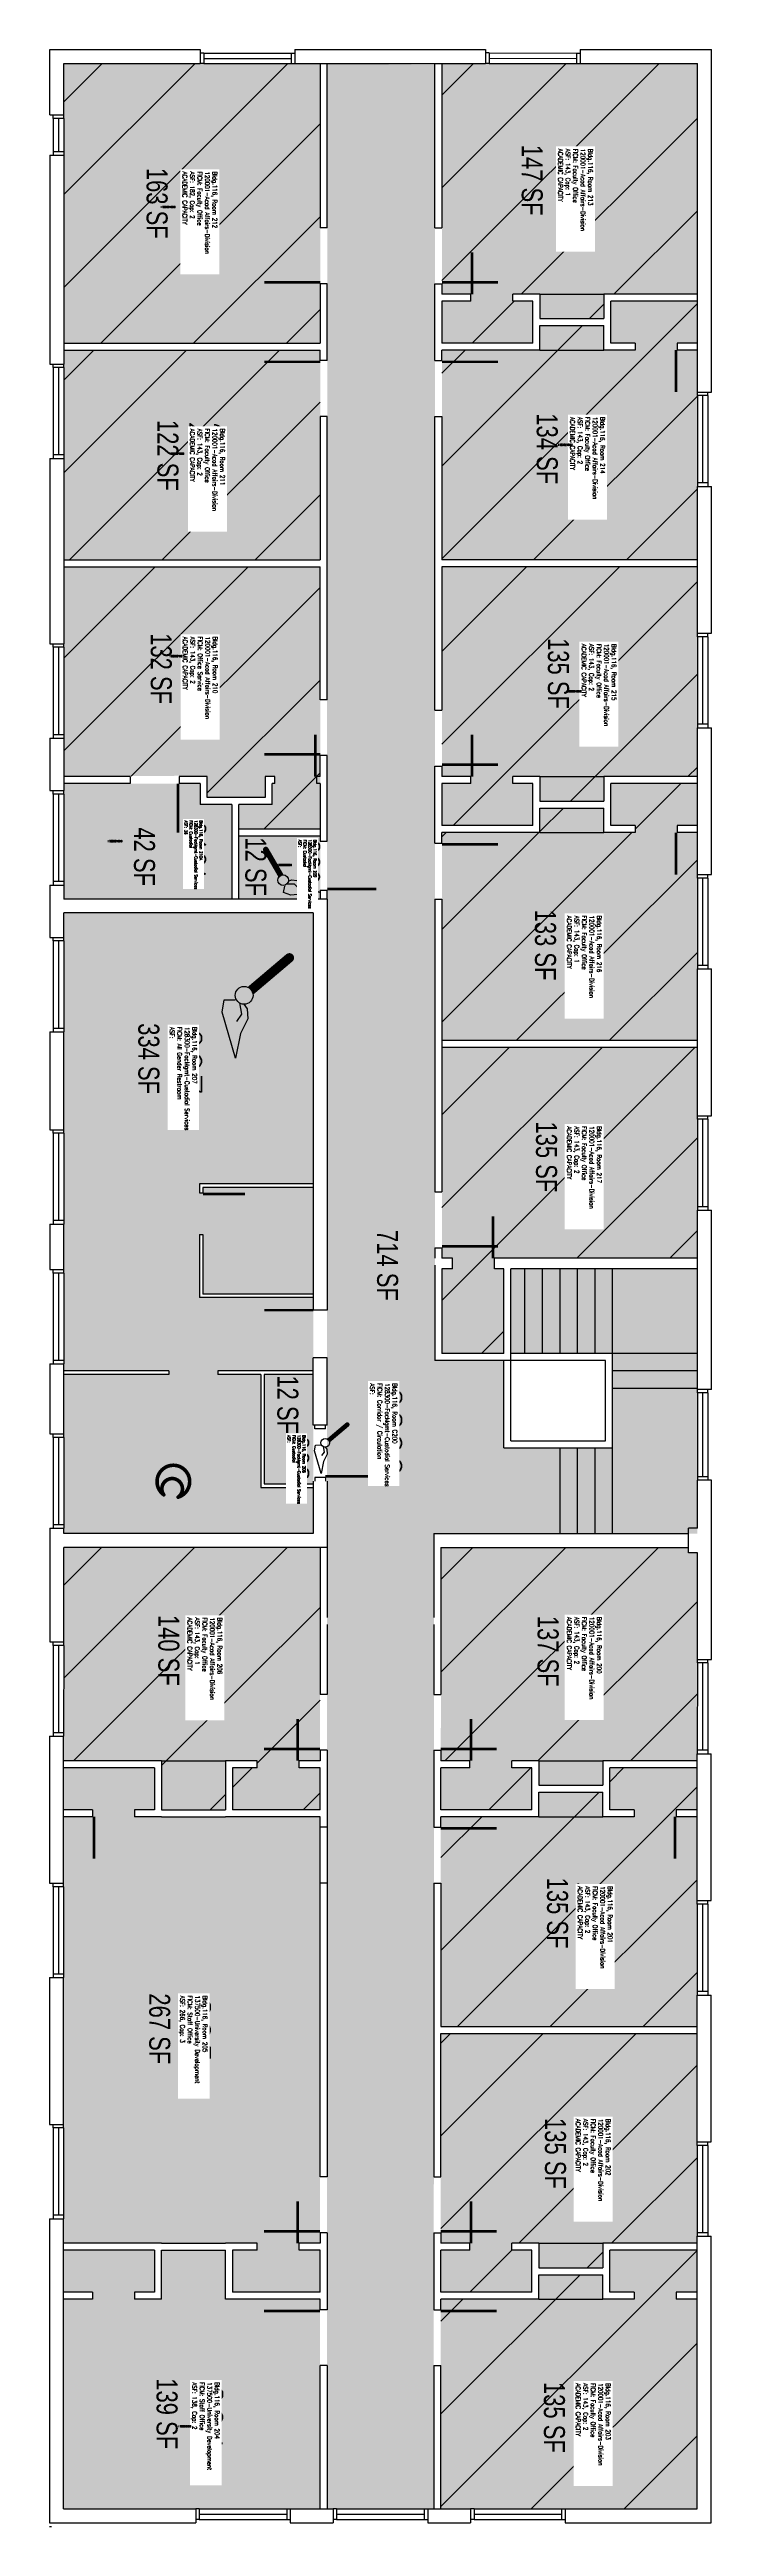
# Model space of a CAD drawing. Header units: inches. Extents: x 0 to 378, y 0 to 1417.
import ezdxf
from ezdxf.enums import TextEntityAlignment as Align

# ---------------------------------------------------------------- set-up
doc = ezdxf.new("R2010")
doc.units = ezdxf.units.IN
doc.header["$LTSCALE"] = 50
doc.header["$MEASUREMENT"] = 0
doc.layers.get('0').update_dxf_attribs({"linetype": 'CONTINUOUS'})
for name, color, linetype in [('A-DOOR', 2, 'CONTINUOUS'), ('A-FLOR', 3, 'CONTINUOUS'), ('A-GLAZ', 1, 'CONTINUOUS'), ('A-GLAZ-SILL', 2, 'CONTINUOUS'), ('A-IDEN-ICON', 4, 'CONTINUOUS'), ('A-IDEN-RNUM', 7, 'CONTINUOUS'), ('A-IDEN-SNUM', 4, 'CONTINUOUS'), ('A-IDEN-VNUM', 4, 'CONTINUOUS'), ('A-WALL', 5, 'CONTINUOUS'), ('AREA-TEXT', 3, 'CONTINUOUS'), ('Rooms-Capacity', 4, 'CONTINUOUS'), ('Rooms-Category-Color', 7, 'CONTINUOUS'), ('Rooms-College-Color', 7, 'CONTINUOUS'), ('Rooms-Department-Color', 7, 'CONTINUOUS'), ('Rooms-Division-Color', 7, 'CONTINUOUS'), ('Rooms-Information', 7, 'CONTINUOUS')]:
    doc.layers.add(name, color=color, linetype=linetype)
doc.styles.add('AREA', font='arial.ttf', dxfattribs={"width": 0.75, "height": 24})
doc.styles.add('ROOMSNUMBER', font='txt.shx', dxfattribs={"height": 0.08333})
doc.styles.add('ROOMVNUMBER', font='simplex.shx', dxfattribs={"width": 0.85})

# ---------------------------------------------------------------- blocks, each defined once
blk = doc.blocks.new('Cpcust')
at = {"color": 0, "linetype": 'ByBlock'}
for p, q in [((0.0297, -0.0341), (0.0376, -0.0302)), ((0.0376, -0.0302), (0.0533, -0.0324)), ((0.0533, -0.0324), (0.0745, -0.0479)), ((0.0171, -0.0639), (0.02, -0.0466)), ((0.0358, -0.0705), (0.0171, -0.0639)), ((0.0262, -0.0408), (0.0446, -0.0406)), ((0.1117, -0.0625), (0.0358, -0.0705)), ((0.0446, -0.0406), (0.0543, -0.0505)), ((0.0745, -0.0479), (0.1117, -0.0625))]:
    blk.add_line(p, q, dxfattribs=at)
at = {"color": 0, "linetype": 'ByBlock', "const_width": 0.0075}
blk.add_lwpolyline([(-0.0332, 0.0481, 1), (-0.0268, 0.0519, 1)], format="xyb", close=True, dxfattribs=at)
at = {"color": 0, "linetype": 'ByBlock', "const_width": 0.015}
blk.add_lwpolyline([(-0.03, 0.05), (0.01, -0.0193)], dxfattribs=at)
at = {"color": 0, "linetype": 'ByBlock'}
blk.add_circle((0.0158, -0.0313), 0.0141, dxfattribs=at)
blk = doc.blocks.new('Cpbath')
at = {"color": 0, "linetype": 'ByBlock', "const_width": 0.0127}
for points in [[(0.0571, 0.0168, 0.861492), (-0.0551, 0, 1)], [(-0.0551, 0, 0.726902), (0.0487, -0.0337, 1)], [(0.0571, 0.0168, 0.729002), (-0.0084, -0.0042, 1)], [(-0.0084, -0.0042, 0.609468), (0.0487, -0.0337, 1)]]:
    blk.add_lwpolyline(points, format="xyb", dxfattribs=at)
at = {"color": 0, "linetype": 'ByBlock', "const_width": 0.00637}
for points in [[(0.0544, 0.0152, 1), (0.0599, 0.0184, 1)], [(0.0459, -0.0353, 1), (0.0515, -0.0321, 1)]]:
    blk.add_lwpolyline(points, format="xyb", close=True, dxfattribs=at)

msp = doc.modelspace()

# ---------------------------------------------------------------- hatches: boundary and pattern name
at = {"layer": 'Rooms-Capacity'}
h = msp.add_hatch(dxfattribs=at)
h.set_pattern_fill('ANSI31', color=256, scale=300, style=0)
h.paths.add_polyline_path([(154.6, 1408.9), (8.1, 1408.9), (8.1, 1249), (154.6, 1249)])
h = msp.add_hatch(dxfattribs=at)
h.set_pattern_fill('ANSI31', color=256, scale=300, style=0)
h.paths.add_polyline_path([(370.1, 1408.9), (370.1, 1277), (316.6, 1277), (316.6, 1263), (280.1, 1263), (280.1, 1277), (264.6, 1277), (264.6, 1273), (276.1, 1273), (276.1, 1249), (224.1, 1249), (224.1, 1273), (240.6, 1273), (240.6, 1277), (224.1, 1277), (224.1, 1408.9)])
h = msp.add_hatch(dxfattribs=at)
h.set_pattern_fill('ANSI31', color=256, scale=300, style=0)
h.paths.add_polyline_path([(334.6, 1245), (334.6, 1249), (320.6, 1249), (320.6, 1273), (370.1, 1273), (370.1, 1249), (358.6, 1249), (358.6, 1245), (370.1, 1245), (370.1, 1125), (224.1, 1125), (224.1, 1245), (280.1, 1245), (280.1, 1259), (316.6, 1259), (316.6, 1245)])
h = msp.add_hatch(dxfattribs=at)
h.set_pattern_fill('ANSI31', color=256, scale=300, style=0)
h.paths.add_polyline_path([(154.6, 1245), (8.1, 1245), (8.1, 1125), (154.6, 1125)])
h = msp.add_hatch(dxfattribs=at)
h.set_pattern_fill('ANSI31', color=256, scale=300, style=0)
h.paths.add_polyline_path([(8.1, 1121), (154.6, 1121), (154.6, 971), (108.1, 971), (108.1, 985), (127.1, 985), (127.1, 997), (128.6, 997), (128.6, 1001), (123.1, 1001), (123.1, 989), (90.1, 989), (90.1, 1001.6), (8.1, 1001)])
h = msp.add_hatch(dxfattribs=at)
h.set_pattern_fill('ANSI31', color=256, scale=300, style=0)
h.paths.add_polyline_path([(224.1, 1121), (370.1, 1121), (370.1, 1001), (316.6, 1001), (316.6, 987), (280.1, 987), (280.1, 1001), (264.6, 1001), (264.6, 997), (276.1, 997), (276.1, 973), (224.1, 973), (224.1, 997), (240.6, 997), (240.6, 1001), (224.1, 1001)])
h = msp.add_hatch(dxfattribs=at)
h.set_pattern_fill('ANSI31', color=256, scale=300, style=0)
h.paths.add_polyline_path([(224.1, 969), (280.1, 969), (280.1, 983), (316.6, 983), (316.6, 969), (334.6, 969), (334.6, 973), (320.6, 973), (320.6, 997), (370.1, 997), (370.1, 973), (358.6, 973), (358.6, 969), (370.1, 969), (370.1, 850), (224.1, 850)])
h = msp.add_hatch(dxfattribs=at)
h.set_pattern_fill('ANSI31', color=256, scale=300, style=0)
h.paths.add_polyline_path([(224.1, 846), (370.1, 846), (370.1, 725.5), (254.1, 725.5), (254.1, 719.5), (259.6, 719.5), (259.6, 671), (224.1, 671), (224.1, 719.5), (230.1, 719.5), (230.1, 725.5), (224.1, 725.5)])
h = msp.add_hatch(dxfattribs=at)
h.set_pattern_fill('ANSI31', color=256, scale=300, style=0)
h.paths.add_polyline_path([(154.5, 476), (154.6, 560), (8.1, 560), (8, 438), (64, 438), (64, 410), (100.5, 410), (100.5, 438), (118.5, 438), (118.5, 434), (104.5, 434), (104.5, 410), (154.5, 410), (154.5, 434), (142.5, 434), (142.5, 438), (154.5, 438)])
h = msp.add_hatch(dxfattribs=at)
h.set_pattern_fill('ANSI31', color=256, scale=300, style=0)
h.paths.add_polyline_path([(365.1, 560), (223.6, 560), (223.5, 438), (240, 438), (240, 434), (223.5, 434), (223.5, 410), (275.5, 410), (275.5, 434), (264, 434), (264, 438), (279.5, 438), (279.5, 424), (316, 424), (316, 438), (370, 438), (370.1, 557), (365.1, 557)])
h = msp.add_hatch(dxfattribs=at)
h.set_pattern_fill('ANSI31', color=256, scale=300, style=0)
h.paths.add_polyline_path([(223.5, 406), (223.5, 286), (370, 286), (370, 406), (358, 406), (358, 410), (370, 410), (370, 434), (320, 434), (320, 410), (334, 410), (334, 406), (316, 406), (316, 420), (279.5, 420), (279.5, 406)])
h = msp.add_hatch(dxfattribs=at)
h.set_pattern_fill('ANSI31', color=256, scale=300, style=0)
h.paths.add_polyline_path([(370, 282), (370, 162), (316, 162), (316, 148), (279.5, 148), (279.5, 162), (264, 162), (264, 158), (275.5, 158), (275.5, 134), (223.5, 134), (223.5, 158), (240, 158), (240, 162), (223.5, 162), (223.5, 282)])
h = msp.add_hatch(dxfattribs=at)
h.set_pattern_fill('ANSI31', color=256, scale=300, style=0)
h.paths.add_polyline_path([(316, 144), (279.5, 144), (279.5, 130), (223.5, 130), (223.5, 10), (370, 10), (370, 130), (358, 130), (358, 134), (370, 134), (370, 158), (320, 158), (320, 134), (334, 134), (334, 130), (316, 130)])
at = {"layer": 'Rooms-Category-Color', "true_color": 0xfa9ba3}
for points in [[(154.6, 1408.9), (8.1, 1408.9), (8.1, 1249), (154.6, 1249)], [(370.1, 1408.9), (370.1, 1277), (316.6, 1277), (316.6, 1263), (280.1, 1263), (280.1, 1277), (264.6, 1277), (264.6, 1273), (276.1, 1273), (276.1, 1249), (224.1, 1249), (224.1, 1273), (240.6, 1273), (240.6, 1277), (224.1, 1277), (224.1, 1408.9)], [(334.6, 1245), (334.6, 1249), (320.6, 1249), (320.6, 1273), (370.1, 1273), (370.1, 1249), (358.6, 1249), (358.6, 1245), (370.1, 1245), (370.1, 1125), (224.1, 1125), (224.1, 1245), (280.1, 1245), (280.1, 1259), (316.6, 1259), (316.6, 1245)], [(154.6, 1245), (8.1, 1245), (8.1, 1125), (154.6, 1125)], [(8.1, 1121), (154.6, 1121), (154.6, 971), (108.1, 971), (108.1, 985), (127.1, 985), (127.1, 997), (128.6, 997), (128.6, 1001), (123.1, 1001), (123.1, 989), (90.1, 989), (90.1, 1001.6), (8.1, 1001)], [(224.1, 1121), (370.1, 1121), (370.1, 1001), (316.6, 1001), (316.6, 987), (280.1, 987), (280.1, 1001), (264.6, 1001), (264.6, 997), (276.1, 997), (276.1, 973), (224.1, 973), (224.1, 997), (240.6, 997), (240.6, 1001), (224.1, 1001)], [(224.1, 969), (280.1, 969), (280.1, 983), (316.6, 983), (316.6, 969), (334.6, 969), (334.6, 973), (320.6, 973), (320.6, 997), (370.1, 997), (370.1, 973), (358.6, 973), (358.6, 969), (370.1, 969), (370.1, 850), (224.1, 850)], [(224.1, 846), (370.1, 846), (370.1, 725.5), (254.1, 725.5), (254.1, 719.5), (259.6, 719.5), (259.6, 671), (224.1, 671), (224.1, 719.5), (230.1, 719.5), (230.1, 725.5), (224.1, 725.5)], [(154.5, 476), (154.6, 560), (8.1, 560), (8, 438), (64, 438), (64, 410), (100.5, 410), (100.5, 438), (118.5, 438), (118.5, 434), (104.5, 434), (104.5, 410), (154.5, 410), (154.5, 434), (142.5, 434), (142.5, 438), (154.5, 438)], [(365.1, 560), (223.6, 560), (223.5, 438), (240, 438), (240, 434), (223.5, 434), (223.5, 410), (275.5, 410), (275.5, 434), (264, 434), (264, 438), (279.5, 438), (279.5, 424), (316, 424), (316, 438), (370, 438), (370.1, 557), (365.1, 557)], [(142.5, 162), (142.5, 158), (154.5, 158), (154.5, 134), (104.5, 134), (104.5, 158), (118.5, 158), (118.5, 162), (8, 162), (8, 406), (24.5, 406), (24.5, 410), (8, 410), (8, 434), (60, 434), (60, 410), (48.5, 410), (48.5, 406), (154.5, 406), (154.5, 162)], [(223.5, 406), (223.5, 286), (370, 286), (370, 406), (358, 406), (358, 410), (370, 410), (370, 434), (320, 434), (320, 410), (334, 410), (334, 406), (316, 406), (316, 420), (279.5, 420), (279.5, 406)], [(370, 282), (370, 162), (316, 162), (316, 148), (279.5, 148), (279.5, 162), (264, 162), (264, 158), (275.5, 158), (275.5, 134), (223.5, 134), (223.5, 158), (240, 158), (240, 162), (223.5, 162), (223.5, 282)], [(154.5, 130), (100.5, 130), (100.5, 158), (64, 158), (64, 130), (48.5, 130), (48.5, 134), (60, 134), (60, 158), (8, 158), (8, 134), (24.5, 134), (24.5, 130), (8, 130), (8, 10), (154.5, 10)], [(316, 144), (279.5, 144), (279.5, 130), (223.5, 130), (223.5, 10), (370, 10), (370, 130), (358, 130), (358, 134), (370, 134), (370, 158), (320, 158), (320, 134), (334, 134), (334, 130), (316, 130)]]:
    msp.add_hatch(color=241, dxfattribs=at).paths.add_polyline_path(points)
at = {"layer": 'Rooms-Category-Color', "true_color": 0xadadad}
for points in [[(220.1, 1123), (220.1, 1207), (220.1, 1408), (158.6, 1408.9), (158.5, 10), (219.5, 10), (219.5, 124), (219.6, 568), (370.1, 568), (370.1, 719.5), (263.6, 719.5), (263.6, 671), (321.6, 671), (321.6, 661), (321.6, 617), (259.6, 617), (259.6, 667), (220.1, 667), (220.1, 1039), (220.1, 1074.4)], [(104.1, 985), (86.1, 985), (86.1, 997), (74.1, 997), (46.1, 997), (8.1, 997), (8.1, 993), (8.1, 991), (8.1, 941), (8.1, 939), (8.1, 931), (104.1, 931)], [(154.6, 967), (108.1, 967), (108.1, 931), (154.6, 931)], [(150.6, 923), (8.1, 923), (8.1, 661), (68.1, 661), (68.1, 659), (8.1, 659), (8.1, 568), (150.6, 568), (150.6, 594.4), (120.6, 594.4), (120.6, 659), (96.1, 659), (96.1, 661), (150.6, 661), (150.6, 703), (85.6, 703), (85.6, 739), (87.6, 739), (87.6, 705), (150.6, 705), (150.6, 766), (87.6, 766), (87.6, 763), (85.6, 763), (85.6, 768), (150.6, 768)], [(150.6, 659), (122.6, 659), (122.6, 596.4), (150.6, 596.4)]]:
    msp.add_hatch(color=253, dxfattribs=at).paths.add_polyline_path(points)
at = {"layer": 'Rooms-College-Color', "true_color": 0xe3c5e1}
for points in [[(154.6, 1408.9), (8.1, 1408.9), (8.1, 1249), (154.6, 1249)], [(334.6, 1245), (334.6, 1249), (320.6, 1249), (320.6, 1273), (370.1, 1273), (370.1, 1249), (358.6, 1249), (358.6, 1245), (370.1, 1245), (370.1, 1125), (224.1, 1125), (224.1, 1245), (280.1, 1245), (280.1, 1259), (316.6, 1259), (316.6, 1245)], [(154.6, 1245), (8.1, 1245), (8.1, 1125), (154.6, 1125)], [(8.1, 1121), (154.6, 1121), (154.6, 971), (108.1, 971), (108.1, 985), (127.1, 985), (127.1, 997), (128.6, 997), (128.6, 1001), (123.1, 1001), (123.1, 989), (90.1, 989), (90.1, 1001.6), (8.1, 1001)], [(224.1, 1121), (370.1, 1121), (370.1, 1001), (316.6, 1001), (316.6, 987), (280.1, 987), (280.1, 1001), (264.6, 1001), (264.6, 997), (276.1, 997), (276.1, 973), (224.1, 973), (224.1, 997), (240.6, 997), (240.6, 1001), (224.1, 1001)], [(224.1, 969), (280.1, 969), (280.1, 983), (316.6, 983), (316.6, 969), (334.6, 969), (334.6, 973), (320.6, 973), (320.6, 997), (370.1, 997), (370.1, 973), (358.6, 973), (358.6, 969), (370.1, 969), (370.1, 850), (224.1, 850)]]:
    msp.add_hatch(color=254, dxfattribs=at).paths.add_polyline_path(points)
at = {"layer": 'Rooms-College-Color', "true_color": 0xadadad}
for points in [[(220.1, 1123), (220.1, 1207), (220.1, 1408), (158.6, 1408.9), (158.5, 10), (219.5, 10), (219.5, 124), (219.6, 568), (370.1, 568), (370.1, 719.5), (263.6, 719.5), (263.6, 671), (321.6, 671), (321.6, 661), (321.6, 617), (259.6, 617), (259.6, 667), (220.1, 667), (220.1, 1039), (220.1, 1074.4)], [(154.6, 967), (108.1, 967), (108.1, 931), (154.6, 931)], [(150.6, 923), (8.1, 923), (8.1, 661), (68.1, 661), (68.1, 659), (8.1, 659), (8.1, 568), (150.6, 568), (150.6, 594.4), (120.6, 594.4), (120.6, 659), (96.1, 659), (96.1, 661), (150.6, 661), (150.6, 703), (85.6, 703), (85.6, 739), (87.6, 739), (87.6, 705), (150.6, 705), (150.6, 766), (87.6, 766), (87.6, 763), (85.6, 763), (85.6, 768), (150.6, 768)], [(150.6, 659), (122.6, 659), (122.6, 596.4), (150.6, 596.4)]]:
    msp.add_hatch(color=253, dxfattribs=at).paths.add_polyline_path(points)
at = {"layer": 'Rooms-College-Color', "true_color": 0xffe090}
msp.add_hatch(color=41, dxfattribs=at).paths.add_polyline_path([(370.1, 1408.9), (370.1, 1277), (316.6, 1277), (316.6, 1263), (280.1, 1263), (280.1, 1277), (264.6, 1277), (264.6, 1273), (276.1, 1273), (276.1, 1249), (224.1, 1249), (224.1, 1273), (240.6, 1273), (240.6, 1277), (224.1, 1277), (224.1, 1408.9)])
at = {"layer": 'Rooms-College-Color', "true_color": 0x80bc67}
for points in [[(104.1, 985), (86.1, 985), (86.1, 997), (74.1, 997), (46.1, 997), (8.1, 997), (8.1, 993), (8.1, 991), (8.1, 941), (8.1, 939), (8.1, 931), (104.1, 931)], [(142.5, 162), (142.5, 158), (154.5, 158), (154.5, 134), (104.5, 134), (104.5, 158), (118.5, 158), (118.5, 162), (8, 162), (8, 406), (24.5, 406), (24.5, 410), (8, 410), (8, 434), (60, 434), (60, 410), (48.5, 410), (48.5, 406), (154.5, 406), (154.5, 162)], [(154.5, 130), (100.5, 130), (100.5, 158), (64, 158), (64, 130), (48.5, 130), (48.5, 134), (60, 134), (60, 158), (8, 158), (8, 134), (24.5, 134), (24.5, 130), (8, 130), (8, 10), (154.5, 10)]]:
    msp.add_hatch(color=83, dxfattribs=at).paths.add_polyline_path(points)
at = {"layer": 'Rooms-College-Color', "true_color": 0xe3f498}
msp.add_hatch(color=61, dxfattribs=at).paths.add_polyline_path([(224.1, 846), (370.1, 846), (370.1, 725.5), (254.1, 725.5), (254.1, 719.5), (259.6, 719.5), (259.6, 671), (224.1, 671), (224.1, 719.5), (230.1, 719.5), (230.1, 725.5), (224.1, 725.5)])
at = {"layer": 'Rooms-College-Color', "true_color": 0x99d7b2}
for points in [[(154.5, 476), (154.6, 560), (8.1, 560), (8, 438), (64, 438), (64, 410), (100.5, 410), (100.5, 438), (118.5, 438), (118.5, 434), (104.5, 434), (104.5, 410), (154.5, 410), (154.5, 434), (142.5, 434), (142.5, 438), (154.5, 438)], [(365.1, 560), (223.6, 560), (223.5, 438), (240, 438), (240, 434), (223.5, 434), (223.5, 410), (275.5, 410), (275.5, 434), (264, 434), (264, 438), (279.5, 438), (279.5, 424), (316, 424), (316, 438), (370, 438), (370.1, 557), (365.1, 557)], [(223.5, 406), (223.5, 286), (370, 286), (370, 406), (358, 406), (358, 410), (370, 410), (370, 434), (320, 434), (320, 410), (334, 410), (334, 406), (316, 406), (316, 420), (279.5, 420), (279.5, 406)], [(370, 282), (370, 162), (316, 162), (316, 148), (279.5, 148), (279.5, 162), (264, 162), (264, 158), (275.5, 158), (275.5, 134), (223.5, 134), (223.5, 158), (240, 158), (240, 162), (223.5, 162), (223.5, 282)], [(316, 144), (279.5, 144), (279.5, 130), (223.5, 130), (223.5, 10), (370, 10), (370, 130), (358, 130), (358, 134), (370, 134), (370, 158), (320, 158), (320, 134), (334, 134), (334, 130), (316, 130)]]:
    msp.add_hatch(color=253, dxfattribs=at).paths.add_polyline_path(points)
at = {"layer": 'Rooms-Department-Color', "true_color": 0x62f98f}
for points in [[(154.6, 1408.9), (8.1, 1408.9), (8.1, 1249), (154.6, 1249)], [(370.1, 1408.9), (370.1, 1277), (316.6, 1277), (316.6, 1263), (280.1, 1263), (280.1, 1277), (264.6, 1277), (264.6, 1273), (276.1, 1273), (276.1, 1249), (224.1, 1249), (224.1, 1273), (240.6, 1273), (240.6, 1277), (224.1, 1277), (224.1, 1408.9)], [(334.6, 1245), (334.6, 1249), (320.6, 1249), (320.6, 1273), (370.1, 1273), (370.1, 1249), (358.6, 1249), (358.6, 1245), (370.1, 1245), (370.1, 1125), (224.1, 1125), (224.1, 1245), (280.1, 1245), (280.1, 1259), (316.6, 1259), (316.6, 1245)], [(154.6, 1245), (8.1, 1245), (8.1, 1125), (154.6, 1125)], [(8.1, 1121), (154.6, 1121), (154.6, 971), (108.1, 971), (108.1, 985), (127.1, 985), (127.1, 997), (128.6, 997), (128.6, 1001), (123.1, 1001), (123.1, 989), (90.1, 989), (90.1, 1001.6), (8.1, 1001)], [(224.1, 1121), (370.1, 1121), (370.1, 1001), (316.6, 1001), (316.6, 987), (280.1, 987), (280.1, 1001), (264.6, 1001), (264.6, 997), (276.1, 997), (276.1, 973), (224.1, 973), (224.1, 997), (240.6, 997), (240.6, 1001), (224.1, 1001)], [(224.1, 969), (280.1, 969), (280.1, 983), (316.6, 983), (316.6, 969), (334.6, 969), (334.6, 973), (320.6, 973), (320.6, 997), (370.1, 997), (370.1, 973), (358.6, 973), (358.6, 969), (370.1, 969), (370.1, 850), (224.1, 850)], [(224.1, 846), (370.1, 846), (370.1, 725.5), (254.1, 725.5), (254.1, 719.5), (259.6, 719.5), (259.6, 671), (224.1, 671), (224.1, 719.5), (230.1, 719.5), (230.1, 725.5), (224.1, 725.5)], [(154.5, 476), (154.6, 560), (8.1, 560), (8, 438), (64, 438), (64, 410), (100.5, 410), (100.5, 438), (118.5, 438), (118.5, 434), (104.5, 434), (104.5, 410), (154.5, 410), (154.5, 434), (142.5, 434), (142.5, 438), (154.5, 438)], [(365.1, 560), (223.6, 560), (223.5, 438), (240, 438), (240, 434), (223.5, 434), (223.5, 410), (275.5, 410), (275.5, 434), (264, 434), (264, 438), (279.5, 438), (279.5, 424), (316, 424), (316, 438), (370, 438), (370.1, 557), (365.1, 557)], [(223.5, 406), (223.5, 286), (370, 286), (370, 406), (358, 406), (358, 410), (370, 410), (370, 434), (320, 434), (320, 410), (334, 410), (334, 406), (316, 406), (316, 420), (279.5, 420), (279.5, 406)], [(370, 282), (370, 162), (316, 162), (316, 148), (279.5, 148), (279.5, 162), (264, 162), (264, 158), (275.5, 158), (275.5, 134), (223.5, 134), (223.5, 158), (240, 158), (240, 162), (223.5, 162), (223.5, 282)], [(316, 144), (279.5, 144), (279.5, 130), (223.5, 130), (223.5, 10), (370, 10), (370, 130), (358, 130), (358, 134), (370, 134), (370, 158), (320, 158), (320, 134), (334, 134), (334, 130), (316, 130)]]:
    msp.add_hatch(color=91, dxfattribs=at).paths.add_polyline_path(points)
at = {"layer": 'Rooms-Department-Color', "true_color": 0xacacac}
for points in [[(220.1, 1123), (220.1, 1207), (220.1, 1408), (158.6, 1408.9), (158.5, 10), (219.5, 10), (219.5, 124), (219.6, 568), (370.1, 568), (370.1, 719.5), (263.6, 719.5), (263.6, 671), (321.6, 671), (321.6, 661), (321.6, 617), (259.6, 617), (259.6, 667), (220.1, 667), (220.1, 1039), (220.1, 1074.4)], [(104.1, 985), (86.1, 985), (86.1, 997), (74.1, 997), (46.1, 997), (8.1, 997), (8.1, 993), (8.1, 991), (8.1, 941), (8.1, 939), (8.1, 931), (104.1, 931)], [(154.6, 967), (108.1, 967), (108.1, 931), (154.6, 931)], [(150.6, 923), (8.1, 923), (8.1, 661), (68.1, 661), (68.1, 659), (8.1, 659), (8.1, 568), (150.6, 568), (150.6, 594.4), (120.6, 594.4), (120.6, 659), (96.1, 659), (96.1, 661), (150.6, 661), (150.6, 703), (85.6, 703), (85.6, 739), (87.6, 739), (87.6, 705), (150.6, 705), (150.6, 766), (87.6, 766), (87.6, 763), (85.6, 763), (85.6, 768), (150.6, 768)], [(150.6, 659), (122.6, 659), (122.6, 596.4), (150.6, 596.4)]]:
    msp.add_hatch(color=253, dxfattribs=at).paths.add_polyline_path(points)
at = {"layer": 'Rooms-Department-Color', "true_color": 0xe66c51}
for points in [[(142.5, 162), (142.5, 158), (154.5, 158), (154.5, 134), (104.5, 134), (104.5, 158), (118.5, 158), (118.5, 162), (8, 162), (8, 406), (24.5, 406), (24.5, 410), (8, 410), (8, 434), (60, 434), (60, 410), (48.5, 410), (48.5, 406), (154.5, 406), (154.5, 162)], [(154.5, 130), (100.5, 130), (100.5, 158), (64, 158), (64, 130), (48.5, 130), (48.5, 134), (60, 134), (60, 158), (8, 158), (8, 134), (24.5, 134), (24.5, 130), (8, 130), (8, 10), (154.5, 10)]]:
    msp.add_hatch(color=13, dxfattribs=at).paths.add_polyline_path(points)
at = {"layer": 'Rooms-Division-Color', "true_color": 0x62f98f}
for points in [[(154.6, 1408.9), (8.1, 1408.9), (8.1, 1249), (154.6, 1249)], [(370.1, 1408.9), (370.1, 1277), (316.6, 1277), (316.6, 1263), (280.1, 1263), (280.1, 1277), (264.6, 1277), (264.6, 1273), (276.1, 1273), (276.1, 1249), (224.1, 1249), (224.1, 1273), (240.6, 1273), (240.6, 1277), (224.1, 1277), (224.1, 1408.9)], [(334.6, 1245), (334.6, 1249), (320.6, 1249), (320.6, 1273), (370.1, 1273), (370.1, 1249), (358.6, 1249), (358.6, 1245), (370.1, 1245), (370.1, 1125), (224.1, 1125), (224.1, 1245), (280.1, 1245), (280.1, 1259), (316.6, 1259), (316.6, 1245)], [(154.6, 1245), (8.1, 1245), (8.1, 1125), (154.6, 1125)], [(8.1, 1121), (154.6, 1121), (154.6, 971), (108.1, 971), (108.1, 985), (127.1, 985), (127.1, 997), (128.6, 997), (128.6, 1001), (123.1, 1001), (123.1, 989), (90.1, 989), (90.1, 1001.6), (8.1, 1001)], [(224.1, 1121), (370.1, 1121), (370.1, 1001), (316.6, 1001), (316.6, 987), (280.1, 987), (280.1, 1001), (264.6, 1001), (264.6, 997), (276.1, 997), (276.1, 973), (224.1, 973), (224.1, 997), (240.6, 997), (240.6, 1001), (224.1, 1001)], [(224.1, 969), (280.1, 969), (280.1, 983), (316.6, 983), (316.6, 969), (334.6, 969), (334.6, 973), (320.6, 973), (320.6, 997), (370.1, 997), (370.1, 973), (358.6, 973), (358.6, 969), (370.1, 969), (370.1, 850), (224.1, 850)], [(224.1, 846), (370.1, 846), (370.1, 725.5), (254.1, 725.5), (254.1, 719.5), (259.6, 719.5), (259.6, 671), (224.1, 671), (224.1, 719.5), (230.1, 719.5), (230.1, 725.5), (224.1, 725.5)], [(154.5, 476), (154.6, 560), (8.1, 560), (8, 438), (64, 438), (64, 410), (100.5, 410), (100.5, 438), (118.5, 438), (118.5, 434), (104.5, 434), (104.5, 410), (154.5, 410), (154.5, 434), (142.5, 434), (142.5, 438), (154.5, 438)], [(365.1, 560), (223.6, 560), (223.5, 438), (240, 438), (240, 434), (223.5, 434), (223.5, 410), (275.5, 410), (275.5, 434), (264, 434), (264, 438), (279.5, 438), (279.5, 424), (316, 424), (316, 438), (370, 438), (370.1, 557), (365.1, 557)], [(223.5, 406), (223.5, 286), (370, 286), (370, 406), (358, 406), (358, 410), (370, 410), (370, 434), (320, 434), (320, 410), (334, 410), (334, 406), (316, 406), (316, 420), (279.5, 420), (279.5, 406)], [(370, 282), (370, 162), (316, 162), (316, 148), (279.5, 148), (279.5, 162), (264, 162), (264, 158), (275.5, 158), (275.5, 134), (223.5, 134), (223.5, 158), (240, 158), (240, 162), (223.5, 162), (223.5, 282)], [(316, 144), (279.5, 144), (279.5, 130), (223.5, 130), (223.5, 10), (370, 10), (370, 130), (358, 130), (358, 134), (370, 134), (370, 158), (320, 158), (320, 134), (334, 134), (334, 130), (316, 130)]]:
    msp.add_hatch(color=91, dxfattribs=at).paths.add_polyline_path(points)
at = {"layer": 'Rooms-Division-Color', "true_color": 0xadadad}
for points in [[(220.1, 1123), (220.1, 1207), (220.1, 1408), (158.6, 1408.9), (158.5, 10), (219.5, 10), (219.5, 124), (219.6, 568), (370.1, 568), (370.1, 719.5), (263.6, 719.5), (263.6, 671), (321.6, 671), (321.6, 661), (321.6, 617), (259.6, 617), (259.6, 667), (220.1, 667), (220.1, 1039), (220.1, 1074.4)], [(104.1, 985), (86.1, 985), (86.1, 997), (74.1, 997), (46.1, 997), (8.1, 997), (8.1, 993), (8.1, 991), (8.1, 941), (8.1, 939), (8.1, 931), (104.1, 931)], [(154.6, 967), (108.1, 967), (108.1, 931), (154.6, 931)], [(150.6, 923), (8.1, 923), (8.1, 661), (68.1, 661), (68.1, 659), (8.1, 659), (8.1, 568), (150.6, 568), (150.6, 594.4), (120.6, 594.4), (120.6, 659), (96.1, 659), (96.1, 661), (150.6, 661), (150.6, 703), (85.6, 703), (85.6, 739), (87.6, 739), (87.6, 705), (150.6, 705), (150.6, 766), (87.6, 766), (87.6, 763), (85.6, 763), (85.6, 768), (150.6, 768)], [(150.6, 659), (122.6, 659), (122.6, 596.4), (150.6, 596.4)]]:
    msp.add_hatch(color=253, dxfattribs=at).paths.add_polyline_path(points)
at = {"layer": 'Rooms-Division-Color', "true_color": 0xe66c51}
for points in [[(142.5, 162), (142.5, 158), (154.5, 158), (154.5, 134), (104.5, 134), (104.5, 158), (118.5, 158), (118.5, 162), (8, 162), (8, 406), (24.5, 406), (24.5, 410), (8, 410), (8, 434), (60, 434), (60, 410), (48.5, 410), (48.5, 406), (154.5, 406), (154.5, 162)], [(154.5, 130), (100.5, 130), (100.5, 158), (64, 158), (64, 130), (48.5, 130), (48.5, 134), (60, 134), (60, 158), (8, 158), (8, 134), (24.5, 134), (24.5, 130), (8, 130), (8, 10), (154.5, 10)]]:
    msp.add_hatch(color=13, dxfattribs=at).paths.add_polyline_path(points)

# ---------------------------------------------------------------- linework, layer by layer
at = {"layer": 'A-DOOR'}
for points in [[(154.6, 1283.8, 1.5, 1.5, 0), (122.6, 1283.8, 0, 0, 0), (122.6, 1283, 0, 0, -0.414214), (154.6, 1315, 0, 0, -0.414214)], [(224.1, 1283.8, 1.5, 1.5, 0), (256.1, 1283.8, 0, 0, 0), (256.1, 1283, 0, 0, 0.414214), (224.1, 1315, 0, 0, 0.414214)], [(241.3, 1277, 1.5, 1.5, 0), (241.3, 1301, 0, 0, 0), (240.6, 1301, 0, 0, -0.414214), (264.6, 1277, 0, 0, -0.414214)], [(154.6, 1238.3, 1.5, 1.5, 0), (122.6, 1238.3, 0, 0, 0), (122.6, 1239, 0, 0, 0.414214), (154.6, 1207, 0, 0, 0.414214)], [(224.1, 1238.3, 1.5, 1.5, 0), (256.1, 1238.3, 0, 0, 0), (256.1, 1239, 0, 0, -0.414214), (224.1, 1207, 0, 0, -0.414214)], [(357.8, 1245, 1.5, 1.5, 0), (357.8, 1221, 0, 0, 0), (358.6, 1221, 0, 0, -0.414214), (334.6, 1245, 0, 0, -0.414214)], [(154.6, 1013.8, 1.5, 1.5, 0), (122.6, 1013.8, 0, 0, 0), (122.6, 1013, 0, 0, -0.414214), (154.6, 1045, 0, 0, -0.414214)], [(224.1, 1007.8, 1.5, 1.5, 0), (256.1, 1007.8, 0, 0, 0), (256.1, 1007, 0, 0, 0.414214), (224.1, 1039, 0, 0, 0.414214)], [(151.8, 1001, 1.5, 1.5, 0), (151.8, 1025, 0, 0, 0), (152.6, 1025, 0, 0, 0.414214), (128.6, 1001, 0, 0, 0.414214)], [(241.3, 1001, 1.5, 1.5, 0), (241.3, 1025, 0, 0, 0), (240.6, 1025, 0, 0, -0.414214), (264.6, 1001, 0, 0, -0.414214)], [(73.3, 997, 1.5, 1.5, 0), (73.3, 969, 0, 0, 0), (74.1, 969, 0, 0, -0.414214), (46.1, 997, 0, 0, -0.414214)], [(158.6, 936.8, 1.5, 1.5, 0), (186.6, 936.8, 0, 0, 0), (186.6, 936, 0, 0, 0.414214), (158.6, 964, 0, 0, 0.414214)], [(224.1, 962.3, 1.5, 1.5, 0), (256.1, 962.3, 0, 0, 0), (256.1, 963, 0, 0, -0.414214), (224.1, 931, 0, 0, -0.414214)], [(357.8, 969, 1.5, 1.5, 0), (357.8, 945, 0, 0, 0), (358.6, 945, 0, 0, -0.414214), (334.6, 969, 0, 0, -0.414214)], [(87.6, 762.3, 1.5, 1.5, 0), (111.6, 762.3, 0, 0, 0), (111.6, 763, 0, 0, -0.414214), (87.6, 739, 0, 0, -0.414214)], [(224.1, 732.3, 1.5, 1.5, 0), (256.1, 732.3, 0, 0, 0), (256.1, 731.5, 0, 0, 0.414214), (224.1, 763.5, 0, 0, 0.414214)], [(253.3, 725.5, 1.5, 1.5, 0), (253.3, 749.5, 0, 0, 0), (254.1, 749.5, 0, 0, 0.414214), (230.1, 725.5, 0, 0, 0.414214)], [(150.6, 695.8, 1.5, 1.5, 0), (122.6, 695.8, 0, 0, 0), (122.6, 696.5, 0, 0, 0.414214), (150.6, 668.5, 0, 0, 0.414214)], [(157.6, 600.8, 1.5, 1.5, 0), (185.6, 600.8, 0, 0, 0), (185.6, 600, 0, 0, 0.414214), (157.6, 628, 0, 0, 0.414214)], [(154.5, 444.8, 1.5, 1.5, 0), (122.5, 444.8, 0, 0, 0), (122.5, 444, 0, 0, -0.414214), (154.5, 476, 0, 0, -0.414214)], [(223.5, 444.8, 1.5, 1.5, 0), (255.5, 444.8, 0, 0, 0), (255.5, 444, 0, 0, 0.414214), (223.6, 476, 0, 0, 0.414214)], [(141.8, 438, 1.5, 1.5, 0), (141.8, 462, 0, 0, 0), (142.5, 462, 0, 0, 0.414214), (118.5, 438, 0, 0, 0.414214)], [(240.8, 438, 1.5, 1.5, 0), (240.8, 462, 0, 0, 0), (240, 462, 0, 0, -0.414214), (264, 438, 0, 0, -0.414214)], [(25.3, 406, 1.5, 1.5, 0), (25.3, 382, 0, 0, 0), (24.6, 382, 0, 0, 0.414214), (48.5, 406, 0, 0, 0.414214)], [(223.5, 399.3, 1.5, 1.5, 0), (255.5, 399.3, 0, 0, 0), (255.5, 400, 0, 0, -0.414214), (223.5, 368, 0, 0, -0.414214)], [(357.3, 406, 1.5, 1.5, 0), (357.3, 382, 0, 0, 0), (358, 382, 0, 0, -0.414214), (334, 406, 0, 0, -0.414214)], [(154.5, 168.8, 1.5, 1.5, 0), (122.5, 168.8, 0, 0, 0), (122.5, 168, 0, 0, -0.414214), (154.5, 200, 0, 0, -0.414214)], [(223.5, 168.8, 1.5, 1.5, 0), (255.5, 168.8, 0, 0, 0), (255.5, 168, 0, 0, 0.414214), (223.5, 200, 0, 0, 0.414214)], [(141.8, 162, 1.5, 1.5, 0), (141.8, 186, 0, 0, 0), (142.5, 186, 0, 0, 0.414214), (118.5, 162, 0, 0, 0.414214)], [(240.8, 162, 1.5, 1.5, 0), (240.8, 186, 0, 0, 0), (240, 186, 0, 0, -0.414214), (264, 162, 0, 0, -0.414214)], [(154.5, 123.3, 1.5, 1.5, 0), (122.5, 123.3, 0, 0, 0), (122.5, 124, 0, 0, 0.414214), (154.5, 92, 0, 0, 0.414214)], [(223.5, 123.3, 1.5, 1.5, 0), (255.5, 123.3, 0, 0, 0), (255.5, 124, 0, 0, -0.414214), (223.5, 92, 0, 0, -0.414214)]]:
    msp.add_lwpolyline(points, format="xyseb", dxfattribs=at)
at = {"layer": 'A-FLOR'}
for p, q in [((280.1, 1277), (316.6, 1277)), ((280.1, 1245), (316.6, 1245)), ((280.1, 1001), (316.6, 1001)), ((280.1, 969), (316.6, 969)), ((271.6, 671), (271.6, 719.5)), ((281.6, 671), (281.6, 719.5)), ((291.6, 671), (291.6, 719.5)), ((301.6, 671), (301.6, 719.5)), ((311.6, 671), (311.6, 719.5)), ((321.6, 671), (321.6, 719.5)), ((370.1, 671), (321.6, 671)), ((370.1, 661), (321.6, 661)), ((370.1, 651), (321.6, 651)), ((291.6, 568), (291.6, 617)), ((301.6, 568), (301.6, 617)), ((311.6, 568), (311.6, 617)), ((321.6, 568), (321.6, 617)), ((64, 438), (100.5, 438)), ((279.5, 438), (316, 438)), ((279.5, 406), (316, 406)), ((279.5, 162), (316, 162)), ((279.5, 130), (316, 130))]:
    msp.add_line(p, q, dxfattribs=at)
at = {"layer": 'A-GLAZ'}
for p, q in [((88.1, 1411.9), (138.1, 1411.9)), ((251.1, 1412), (301.1, 1411.9)), ((5.1, 1377.5), (5.1, 1358.5)), ((5.1, 1235), (5.1, 1185)), ((373.1, 1219), (373.1, 1169)), ((373.1, 1081), (373.1, 1031)), ((5.1, 1075), (5.1, 1025)), ((5.1, 991), (5.1, 941)), ((373.1, 943), (373.1, 893)), ((5.1, 907), (5.1, 857)), ((5.1, 797), (5.1, 747)), ((373.1, 805), (373.1, 755)), ((5.1, 717), (5.1, 667)), ((373.1, 648.5), (373.1, 600.5)), ((5.1, 623), (5.1, 573)), ((5.1, 504), (5, 454)), ((373.1, 494), (373, 444)), ((5, 366), (5, 316)), ((373, 356), (373, 306)), ((5, 228), (5, 178)), ((373, 218), (373, 168)), ((85.5, 7), (135.5, 7)), ((164, 7), (214, 7)), ((242.5, 7), (292.5, 7))]:
    msp.add_line(p, q, dxfattribs=at)
at = {"layer": 'A-GLAZ-SILL'}
for p, q in [((88.1, 1414.9), (86.1, 1414.9)), ((88.1, 1408.9), (86.1, 1408.9)), ((88.1, 1414.9), (88.1, 1408.9)), ((88.1, 1414.9), (138.1, 1414.9)), ((88.1, 1408.9), (138.1, 1408.9)), ((138.1, 1414.9), (138.1, 1408.9)), ((138.1, 1414.9), (140.1, 1414.9)), ((138.1, 1408.9), (140.1, 1408.9)), ((251.1, 1415), (249.1, 1415)), ((251.1, 1409), (249.1, 1409)), ((251.1, 1415), (251.1, 1409)), ((251.1, 1415), (301.1, 1414.9)), ((251.1, 1409), (301.1, 1408.9)), ((301.1, 1414.9), (301.1, 1408.9)), ((301.1, 1414.9), (303.1, 1414.9)), ((301.1, 1408.9), (303.1, 1408.9)), ((2.1, 1377.5), (2.1, 1379.5)), ((8.1, 1377.5), (2.1, 1377.5)), ((2.1, 1377.5), (2.1, 1358.5)), ((8.1, 1377.5), (8.1, 1379.5)), ((8.1, 1377.5), (8.1, 1358.5)), ((2.1, 1358.5), (2.1, 1356.5)), ((8.1, 1358.5), (2.1, 1358.5)), ((8.1, 1358.5), (8.1, 1356.5)), ((2.1, 1235), (2.1, 1237)), ((8.1, 1235), (2.1, 1235)), ((2.1, 1235), (2.1, 1185)), ((8.1, 1235), (8.1, 1237)), ((8.1, 1235), (8.1, 1185)), ((370.1, 1219), (370.1, 1221)), ((376.1, 1219), (370.1, 1219)), ((370.1, 1219), (370.1, 1169)), ((376.1, 1219), (376.1, 1221)), ((376.1, 1219), (376.1, 1169)), ((8.1, 1185), (2.1, 1185)), ((2.1, 1185), (2.1, 1183)), ((8.1, 1185), (8.1, 1183)), ((376.1, 1169), (370.1, 1169)), ((370.1, 1169), (370.1, 1167)), ((376.1, 1169), (376.1, 1167)), ((2.1, 1075), (2.1, 1077)), ((8.1, 1075), (8.1, 1077)), ((370.1, 1081), (370.1, 1083)), ((376.1, 1081), (370.1, 1081)), ((370.1, 1081), (370.1, 1031)), ((376.1, 1081), (376.1, 1083)), ((376.1, 1081), (376.1, 1031)), ((8.1, 1075), (2.1, 1075)), ((2.1, 1075), (2.1, 1025)), ((8.1, 1075), (8.1, 1025)), ((8.1, 1025), (2.1, 1025)), ((2.1, 1025), (2.1, 1023)), ((8.1, 1025), (8.1, 1023)), ((370.1, 1031), (370.1, 1029)), ((376.1, 1031), (370.1, 1031)), ((376.1, 1031), (376.1, 1029)), ((2.1, 991), (2.1, 993)), ((8.1, 991), (8.1, 993)), ((8.1, 991), (2.1, 991)), ((2.1, 991), (2.1, 941)), ((8.1, 991), (8.1, 941)), ((8.1, 941), (2.1, 941)), ((2.1, 941), (2.1, 939)), ((8.1, 941), (8.1, 939)), ((370.1, 943), (370.1, 945)), ((376.1, 943), (370.1, 943)), ((370.1, 943), (370.1, 893)), ((376.1, 943), (376.1, 945)), ((376.1, 943), (376.1, 893)), ((2.1, 907), (2.1, 909)), ((8.1, 907), (2.1, 907)), ((2.1, 907), (2.1, 857)), ((8.1, 907), (8.1, 909)), ((8.1, 907), (8.1, 857)), ((370.1, 893), (370.1, 891)), ((376.1, 893), (370.1, 893)), ((376.1, 893), (376.1, 891)), ((8.1, 857), (2.1, 857)), ((2.1, 857), (2.1, 855)), ((8.1, 857), (8.1, 855)), ((2.1, 797), (2.1, 799)), ((8.1, 797), (2.1, 797)), ((2.1, 797), (2.1, 747)), ((8.1, 797), (8.1, 799)), ((8.1, 797), (8.1, 747)), ((370.1, 805), (370.1, 807)), ((376.1, 805), (370.1, 805)), ((370.1, 805), (370.1, 755)), ((376.1, 805), (376.1, 807)), ((376.1, 805), (376.1, 755)), ((376.1, 755), (370.1, 755)), ((370.1, 755), (370.1, 753)), ((376.1, 755), (376.1, 753)), ((8.1, 747), (2.1, 747)), ((2.1, 747), (2.1, 745)), ((8.1, 747), (8.1, 745)), ((2.1, 717), (2.1, 719)), ((8.1, 717), (2.1, 717)), ((2.1, 717), (2.1, 667)), ((8.1, 717), (8.1, 719)), ((8.1, 717), (8.1, 667)), ((8.1, 667), (2.1, 667)), ((2.1, 667), (2.1, 665)), ((8.1, 667), (8.1, 665)), ((370.1, 648.5), (370.1, 650.5)), ((376.1, 648.5), (370.1, 648.5)), ((370.1, 648.5), (370.1, 600.5)), ((376.1, 648.5), (376.1, 650.5)), ((376.1, 648.5), (376.1, 600.5)), ((2.1, 623), (2.1, 625)), ((8.1, 623), (8.1, 625)), ((8.1, 623), (2.1, 623)), ((2.1, 623), (2.1, 573)), ((8.1, 623), (8.1, 573)), ((376.1, 600.5), (370.1, 600.5)), ((370.1, 600.5), (370.1, 598.5)), ((376.1, 600.5), (376.1, 598.5)), ((8.1, 573), (2.1, 573)), ((2.1, 573), (2.1, 571)), ((8.1, 573), (8.1, 571)), ((2.1, 504), (2, 454)), ((2.1, 504), (2.1, 506)), ((8.1, 504), (2.1, 504)), ((8.1, 504), (8, 454)), ((8.1, 504), (8.1, 506)), ((370.1, 494), (370.1, 496)), ((376.1, 494), (376.1, 496)), ((370.1, 494), (370, 444)), ((376.1, 494), (370.1, 494)), ((376.1, 494), (376, 444)), ((8, 454), (2, 454)), ((2, 454), (2, 452)), ((8, 454), (8, 452)), ((376, 444), (370, 444)), ((370, 444), (370, 442)), ((376, 444), (376, 442)), ((2, 366), (2, 368)), ((8, 366), (2, 366)), ((2, 366), (2, 316)), ((8, 366), (8, 368)), ((8, 366), (8, 316)), ((370, 356), (370, 358)), ((376, 356), (370, 356)), ((370, 356), (370, 306)), ((376, 356), (376, 358)), ((376, 356), (376, 306)), ((8, 316), (2, 316)), ((2, 316), (2, 314)), ((8, 316), (8, 314)), ((370, 306), (370, 304)), ((376, 306), (370, 306)), ((376, 306), (376, 304)), ((2, 228), (2, 230)), ((8, 228), (2, 228)), ((2, 228), (2, 178)), ((8, 228), (8, 230)), ((8, 228), (8, 178)), ((370, 218), (370, 220)), ((376, 218), (370, 218)), ((370, 218), (370, 168)), ((376, 218), (376, 220)), ((376, 218), (376, 168)), ((2, 178), (2, 176)), ((8, 178), (2, 178)), ((8, 178), (8, 176)), ((376, 168), (370, 168)), ((370, 168), (370, 166)), ((376, 168), (376, 166)), ((85.5, 10), (83.5, 10)), ((85.5, 4), (83.5, 4)), ((85.5, 10), (85.5, 4)), ((85.5, 10), (135.5, 10)), ((85.5, 4), (135.5, 4)), ((135.5, 10), (135.5, 4)), ((135.5, 10), (137.5, 10)), ((135.5, 4), (137.5, 4)), ((164, 10), (162, 10)), ((164, 4), (162, 4)), ((164, 10), (164, 4)), ((164, 10), (214, 10)), ((164, 4), (214, 4)), ((214, 10), (216, 10)), ((214, 10), (214, 4)), ((214, 4), (216, 4)), ((242.5, 10), (240.5, 10)), ((242.5, 4), (240.5, 4)), ((242.5, 10), (242.5, 4)), ((242.5, 10), (292.5, 10)), ((242.5, 4), (292.5, 4)), ((292.5, 10), (294.5, 10)), ((292.5, 10), (292.5, 4)), ((292.5, 4), (294.5, 4))]:
    msp.add_line(p, q, dxfattribs=at)
at = {"layer": 'A-WALL'}
for p, q in [((0.1, 1416.9), (86.1, 1416.9)), ((0.1, 1379.5), (0.1, 1416.9)), ((8.1, 1408.9), (86.1, 1408.9)), ((8.1, 1379.5), (8.1, 1408.9)), ((86.1, 1416.9), (86.1, 1408.9)), ((140.1, 1416.9), (140.1, 1408.9)), ((140.1, 1416.9), (249.1, 1416.9)), ((140.1, 1408.9), (249.1, 1408.9)), ((154.6, 1408.9), (154.6, 1315)), ((158.6, 1315), (158.6, 1408.9)), ((220.1, 1315), (220.1, 1408.9)), ((224.1, 1408.9), (224.1, 1315)), ((249.1, 1416.9), (249.1, 1409)), ((303.1, 1416.9), (303.1, 1408.9)), ((303.1, 1416.9), (378.1, 1416.9)), ((303.1, 1408.9), (370.1, 1408.9)), ((370.1, 1221), (370.1, 1408.9)), ((378.1, 1221), (378.1, 1416.9)), ((0.1, 1379.5), (8.1, 1379.5)), ((0.1, 1356.5), (8.1, 1356.5)), ((0.1, 1356.5), (0.1, 1237)), ((8.1, 1356.5), (8.1, 1237)), ((158.6, 1315), (154.6, 1315)), ((220.1, 1315), (224.1, 1315)), ((158.6, 1283), (154.6, 1283)), ((154.6, 1283), (154.6, 1249)), ((158.6, 1239), (158.6, 1283)), ((220.1, 1283), (224.1, 1283)), ((220.1, 1239), (220.1, 1283)), ((224.1, 1283), (224.1, 1277)), ((240.6, 1277), (224.1, 1277)), ((240.6, 1273), (240.6, 1277)), ((280.1, 1277), (264.6, 1277)), ((264.6, 1273), (264.6, 1277)), ((280.1, 1277), (280.1, 1263)), ((316.6, 1277), (316.6, 1263)), ((370.1, 1277), (316.6, 1277)), ((240.6, 1273), (224.1, 1273)), ((224.1, 1273), (224.1, 1249)), ((276.1, 1273), (264.6, 1273)), ((276.1, 1249), (276.1, 1273)), ((280.1, 1263), (316.6, 1263)), ((320.6, 1249), (320.6, 1273)), ((370.1, 1273), (320.6, 1273)), ((8.1, 1249), (154.6, 1249)), ((276.1, 1249), (224.1, 1249)), ((280.1, 1245), (280.1, 1259)), ((280.1, 1259), (316.6, 1259)), ((316.6, 1245), (316.6, 1259)), ((334.6, 1249), (320.6, 1249)), ((334.6, 1249), (334.6, 1245)), ((370.1, 1249), (358.6, 1249)), ((358.6, 1249), (358.6, 1245)), ((0.1, 1237), (8.1, 1237)), ((8.1, 1245), (154.6, 1245)), ((154.6, 1239), (154.6, 1245)), ((158.6, 1239), (154.6, 1239)), ((220.1, 1239), (224.1, 1239)), ((224.1, 1239), (224.1, 1245)), ((280.1, 1245), (224.1, 1245)), ((334.6, 1245), (316.6, 1245)), ((370.1, 1245), (358.6, 1245)), ((370.1, 1221), (378.1, 1221)), ((158.6, 1207), (154.6, 1207)), ((154.6, 1207), (154.6, 1125)), ((158.6, 1045), (158.6, 1207)), ((220.1, 1207), (224.1, 1207)), ((220.1, 1039), (220.1, 1207)), ((224.1, 1207), (224.1, 1125)), ((0.1, 1183), (8.1, 1183)), ((0.1, 1183), (0.1, 1077)), ((8.1, 1183), (8.1, 1077)), ((370.1, 1167), (378.1, 1167)), ((370.1, 1083), (370.1, 1167)), ((378.1, 1083), (378.1, 1167)), ((8.1, 1125), (154.6, 1125)), ((8.1, 1121), (154.6, 1121)), ((154.6, 1045), (154.6, 1121)), ((370.1, 1125), (224.1, 1125)), ((370.1, 1121), (224.1, 1121)), ((224.1, 1121), (224.1, 1039)), ((0.1, 1077), (8.1, 1077)), ((370.1, 1083), (378.1, 1083)), ((158.6, 1045), (154.6, 1045)), ((220.1, 1039), (224.1, 1039)), ((0.1, 1023), (8.1, 1023)), ((0.1, 1023), (0.1, 993)), ((8.1, 1023), (8.1, 993)), ((370.1, 1029), (378.1, 1029)), ((370.1, 945), (370.1, 1029)), ((378.1, 945), (378.1, 1029)), ((154.6, 1001), (154.6, 1013)), ((158.6, 1013), (154.6, 1013)), ((158.6, 964), (158.6, 1013)), ((220.1, 1007), (224.1, 1007)), ((220.1, 963), (220.1, 1007)), ((224.1, 1007), (224.1, 1001)), ((0.1, 993), (8.1, 993)), ((46.1, 1001), (8.1, 1001)), ((46.1, 997), (8.1, 997)), ((46.1, 1001), (46.1, 997)), ((90.1, 1001), (74.1, 1001)), ((74.1, 1001), (74.1, 997)), ((86.1, 997), (74.1, 997)), ((86.1, 997), (86.1, 985)), ((90.1, 989), (90.1, 1001)), ((123.1, 1001), (123.1, 989)), ((128.6, 1001), (123.1, 1001)), ((127.1, 985), (127.1, 997)), ((128.6, 997), (127.1, 997)), ((128.6, 997), (128.6, 1001)), ((154.6, 1001), (152.6, 1001)), ((152.6, 997), (152.6, 1001)), ((154.6, 997), (152.6, 997)), ((154.6, 997), (154.6, 964)), ((240.6, 1001), (224.1, 1001)), ((240.6, 997), (224.1, 997)), ((224.1, 997), (224.1, 973)), ((240.6, 997), (240.6, 1001)), ((280.1, 1001), (264.6, 1001)), ((264.6, 997), (264.6, 1001)), ((276.1, 997), (264.6, 997)), ((276.1, 973), (276.1, 997)), ((280.1, 1001), (280.1, 987)), ((316.6, 1001), (316.6, 987)), ((370.1, 1001), (316.6, 1001)), ((370.1, 997), (320.6, 997)), ((320.6, 973), (320.6, 997)), ((104.1, 985), (86.1, 985)), ((123.1, 989), (90.1, 989)), ((104.1, 985), (104.1, 931)), ((108.1, 931), (108.1, 985)), ((127.1, 985), (108.1, 985)), ((280.1, 987), (316.6, 987)), ((280.1, 969), (280.1, 983)), ((280.1, 983), (316.6, 983)), ((316.6, 969), (316.6, 983)), ((154.6, 971), (108.1, 971)), ((154.6, 967), (108.1, 967)), ((154.6, 964), (158.6, 964)), ((276.1, 973), (224.1, 973)), ((224.1, 963), (224.1, 969)), ((280.1, 969), (224.1, 969)), ((334.6, 969), (316.6, 969)), ((334.6, 973), (320.6, 973)), ((334.6, 973), (334.6, 969)), ((370.1, 973), (358.6, 973)), ((358.6, 973), (358.6, 969)), ((370.1, 969), (358.6, 969)), ((220.1, 963), (224.1, 963)), ((0.1, 939), (8.1, 939)), ((0.1, 939), (0.1, 909)), ((8.1, 939), (8.1, 931)), ((154.6, 936), (154.6, 931)), ((154.6, 936), (158.6, 936)), ((158.6, 931), (158.6, 936)), ((370.1, 945), (378.1, 945)), ((158.6, 931), (8.1, 931)), ((8.1, 909), (8.1, 923)), ((150.6, 923), (8.1, 923)), ((150.6, 923), (150.6, 695.8)), ((158.6, 931), (158.6, 695.8)), ((220.1, 931), (224.1, 931)), ((220.1, 931), (220.1, 763.5)), ((224.1, 931), (224.1, 763.5)), ((0.1, 909), (8.1, 909)), ((370.1, 891), (378.1, 891)), ((370.1, 807), (370.1, 891)), ((378.1, 807), (378.1, 891)), ((0.1, 855), (8.1, 855)), ((0.1, 855), (0.1, 799)), ((8.1, 799), (8.1, 855)), ((370.1, 850), (224.1, 850)), ((370.1, 846), (224.1, 846)), ((0.1, 799), (8.1, 799)), ((370.1, 807), (378.1, 807)), ((150.6, 768), (85.6, 768)), ((85.6, 768), (85.6, 763)), ((87.6, 766), (87.6, 763)), ((150.6, 766), (87.6, 766)), ((85.6, 763), (87.6, 763)), ((220.1, 763.5), (224.1, 763.5)), ((370.1, 753), (378.1, 753)), ((370.1, 650.5), (370.1, 753)), ((378.1, 650.5), (378.1, 753)), ((0.1, 745), (8.1, 745)), ((0.1, 745), (0.1, 719)), ((8.1, 719), (8.1, 745)), ((85.6, 739), (87.6, 739)), ((85.6, 739), (85.6, 703)), ((87.6, 739), (87.6, 705)), ((220.1, 731.5), (220.1, 725.5)), ((220.1, 731.5), (224.1, 731.5)), ((224.1, 731.5), (224.1, 725.5)), ((230.1, 725.5), (224.1, 725.5)), ((230.1, 719.5), (230.1, 725.5)), ((254.1, 719.5), (254.1, 725.5)), ((370.1, 725.5), (254.1, 725.5)), ((0.1, 719), (8.1, 719)), ((220.1, 721.5), (220.1, 667)), ((230.1, 719.5), (224.1, 719.5)), ((224.1, 719.5), (224.1, 671)), ((259.6, 719.5), (254.1, 719.5)), ((259.6, 671), (259.6, 719.5)), ((263.6, 667), (263.6, 719.5)), ((370.1, 719.5), (263.6, 719.5)), ((150.6, 703), (85.6, 703)), ((150.6, 705), (87.6, 705)), ((158.6, 695.8), (150.6, 695.8)), ((158.6, 668.5), (150.6, 668.5)), ((150.6, 630), (150.6, 668.5)), ((158.6, 630), (158.6, 668.5)), ((263.6, 667), (220.1, 667)), ((259.6, 671), (224.1, 671)), ((259.6, 617), (259.6, 667)), ((321.6, 671), (263.6, 671)), ((263.6, 621), (263.6, 667)), ((317.6, 667), (263.6, 667)), ((317.6, 621), (317.6, 667)), ((321.6, 617), (321.6, 671)), ((0.1, 665), (8.1, 665)), ((0.1, 665), (0.1, 625)), ((8.1, 625), (8.1, 665)), ((68.1, 661), (8.1, 661)), ((68.1, 659), (8.1, 659)), ((68.1, 661), (68.1, 659)), ((96.1, 661), (96.1, 659)), ((150.6, 661), (96.1, 661)), ((120.6, 659), (96.1, 659)), ((120.6, 659), (120.6, 594.4)), ((150.6, 659), (122.6, 659)), ((122.6, 659), (122.6, 596.4)), ((378.1, 650.5), (370.1, 650.5)), ((0.1, 625), (8.1, 625)), ((158.6, 630), (150.6, 630)), ((151.6, 628), (151.6, 630)), ((157.6, 628), (151.6, 628)), ((157.6, 628), (157.6, 630)), ((259.6, 617), (321.6, 617)), ((263.6, 621), (317.6, 621)), ((122.6, 596.4), (150.6, 596.4)), ((150.6, 598), (150.6, 568)), ((157.6, 600), (151.6, 600)), ((151.6, 600), (151.6, 598)), ((157.6, 600), (157.6, 598)), ((158.6, 598), (158.6, 560)), ((378.1, 598.5), (370.1, 598.5)), ((370.1, 571), (370.1, 598.5)), ((378.1, 496), (378.1, 598.5)), ((120.6, 594.4), (150.6, 594.4)), ((0.1, 571), (8.1, 571)), ((0.1, 571), (0.1, 506)), ((8.1, 568), (8.1, 571)), ((150.6, 568), (8.1, 568)), ((158.6, 568), (158.6, 520)), ((219.6, 568), (219.6, 520)), ((219.6, 568), (365.1, 568)), ((370.1, 571), (365.1, 571)), ((365.1, 557), (365.1, 571)), ((8.1, 506), (8.1, 560)), ((158.6, 560), (8.1, 560)), ((154.6, 560), (154.5, 476)), ((223.6, 560), (223.6, 476)), ((223.6, 560), (365.1, 560)), ((370.1, 557), (365.1, 557)), ((370.1, 496), (370.1, 557)), ((158.6, 516), (158.6, 476)), ((219.6, 516), (219.6, 476)), ((0.1, 506), (8.1, 506)), ((370.1, 496), (378.1, 496)), ((158.6, 476), (154.5, 476)), ((219.6, 476), (223.6, 476)), ((0, 452), (8, 452)), ((0, 452), (0, 368)), ((8, 368), (8, 452)), ((158.5, 444), (154.5, 444)), ((154.5, 444), (154.5, 438)), ((158.5, 444), (158.5, 400)), ((219.5, 444), (223.5, 444)), ((219.5, 444), (219.5, 400)), ((223.5, 444), (223.5, 438)), ((370, 442), (378, 442)), ((370, 358), (370, 442)), ((378, 358), (378, 442)), ((64, 438), (8, 438)), ((60, 434), (8, 434)), ((60, 434), (60, 410)), ((64, 438), (64, 410)), ((118.5, 438), (100.5, 438)), ((100.5, 438), (100.5, 410)), ((118.5, 434), (104.5, 434)), ((104.5, 434), (104.5, 410)), ((118.5, 434), (118.5, 438)), ((142.5, 434), (142.5, 438)), ((154.5, 438), (142.5, 438)), ((154.5, 434), (142.5, 434)), ((154.5, 410), (154.5, 434)), ((240, 438), (223.5, 438)), ((223.5, 410), (223.5, 434)), ((240, 434), (223.5, 434)), ((240, 434), (240, 438)), ((279.5, 438), (264, 438)), ((264, 434), (264, 438)), ((275.5, 434), (264, 434)), ((275.5, 410), (275.5, 434)), ((279.5, 438), (279.5, 424)), ((316, 438), (316, 424)), ((370, 438), (316, 438)), ((320, 410), (320, 434)), ((370, 434), (320, 434)), ((279.5, 424), (316, 424)), ((279.5, 406), (279.5, 420)), ((279.5, 420), (316, 420)), ((316, 406), (316, 420)), ((24.5, 410), (8, 410)), ((24.5, 406), (8, 406)), ((24.5, 410), (24.5, 406)), ((60, 410), (48.5, 410)), ((48.5, 410), (48.5, 406)), ((64, 406), (48.5, 406)), ((64, 410), (100.5, 410)), ((64, 406), (100.5, 406)), ((154.5, 406), (100.5, 406)), ((154.5, 410), (104.5, 410)), ((154.5, 400), (154.5, 406)), ((154.5, 200), (154.5, 400)), ((158.5, 400), (154.5, 400)), ((158.5, 400), (158.5, 200)), ((219.5, 400), (223.5, 400)), ((275.5, 410), (223.5, 410)), ((223.5, 400), (223.5, 406)), ((279.5, 406), (223.5, 406)), ((334, 406), (316, 406)), ((334, 410), (320, 410)), ((334, 410), (334, 406)), ((370, 410), (358, 410)), ((358, 410), (358, 406)), ((370, 406), (358, 406)), ((0, 368), (8, 368)), ((158.5, 368), (154.5, 368)), ((219.5, 368), (223.5, 368)), ((219.5, 368), (219.5, 200)), ((223.5, 368), (223.5, 286)), ((370, 358), (378, 358)), ((0, 314), (8, 314)), ((0, 314), (0, 230)), ((8, 230), (8, 314)), ((370, 304), (378, 304)), ((370, 220), (370, 304)), ((378, 220), (378, 304)), ((223.5, 286), (370, 286)), ((223.5, 200), (223.5, 282)), ((223.5, 282), (370, 282)), ((0, 230), (8, 230)), ((370, 220), (378, 220)), ((158.5, 200), (154.5, 200)), ((219.5, 200), (223.5, 200)), ((0, 176), (8, 176)), ((0, 176), (0, 2)), ((8, 10), (8, 176)), ((64, 162), (8, 162)), ((60, 158), (8, 158)), ((60, 158), (60, 134)), ((64, 162), (100.5, 162)), ((64, 130), (64, 158)), ((64, 158), (100.5, 158)), ((118.5, 162), (100.5, 162)), ((100.5, 130), (100.5, 158)), ((118.5, 158), (104.5, 158)), ((104.5, 158), (104.5, 134)), ((118.5, 158), (118.5, 162)), ((142.5, 158), (142.5, 162)), ((154.5, 162), (142.5, 162)), ((154.5, 158), (142.5, 158)), ((154.5, 168), (154.5, 162)), ((158.5, 168), (154.5, 168)), ((154.5, 134), (154.5, 158)), ((158.5, 168), (158.5, 124)), ((219.5, 168), (223.5, 168)), ((219.5, 168), (219.5, 124)), ((223.5, 168), (223.5, 162)), ((240, 162), (223.5, 162)), ((240, 158), (223.5, 158)), ((223.5, 134), (223.5, 158)), ((240, 158), (240, 162)), ((279.5, 162), (264, 162)), ((264, 158), (264, 162)), ((275.5, 158), (264, 158)), ((275.5, 134), (275.5, 158)), ((279.5, 162), (279.5, 148)), ((316, 162), (316, 148)), ((370, 162), (316, 162)), ((370, 158), (320, 158)), ((320, 134), (320, 158)), ((370, 166), (378, 166)), ((370, 10), (370, 166)), ((378, 2), (378, 166)), ((279.5, 148), (316, 148)), ((279.5, 144), (316, 144)), ((279.5, 130), (279.5, 144)), ((316, 130), (316, 144)), ((24.5, 134), (8, 134)), ((24.5, 130), (8, 130)), ((24.5, 134), (24.5, 130)), ((60, 134), (48.5, 134)), ((48.5, 134), (48.5, 130)), ((64, 130), (48.5, 130)), ((154.5, 130), (100.5, 130)), ((154.5, 134), (104.5, 134)), ((154.5, 124), (154.5, 130)), ((275.5, 134), (223.5, 134)), ((223.5, 124), (223.5, 130)), ((279.5, 130), (223.5, 130)), ((334, 130), (316, 130)), ((334, 134), (320, 134)), ((334, 134), (334, 130)), ((370, 134), (358, 134)), ((358, 134), (358, 130)), ((370, 130), (358, 130)), ((158.5, 124), (154.5, 124)), ((219.5, 124), (223.5, 124)), ((158.5, 92), (154.5, 92)), ((154.5, 10), (154.5, 92)), ((158.5, 92), (158.5, 10)), ((219.5, 92), (223.5, 92)), ((219.5, 92), (219.5, 10)), ((223.5, 10), (223.5, 92)), ((0, 2), (83.5, 2)), ((0, 0), (1, 0)), ((0, 0), (1, 0)), ((8, 10), (83.5, 10)), ((83.5, 10), (83.5, 2)), ((137.5, 10), (137.5, 2)), ((137.5, 10), (162, 10)), ((137.5, 2), (162, 2)), ((162, 10), (162, 2)), ((216, 10), (216, 2)), ((216, 10), (240.5, 10)), ((216, 2), (240.5, 2)), ((240.5, 10), (240.5, 2)), ((294.5, 10), (294.5, 2)), ((294.5, 10), (370, 10)), ((294.5, 2), (378, 2))]:
    msp.add_line(p, q, dxfattribs=at)

# ---------------------------------------------------------------- block references
at = {"layer": 'A-IDEN-ICON'}
for p, xscale, yscale, zscale, rotation in [((130, 948.5), 216, 216, 216, 359.9999999992589), ((121.2, 883.5), 359.9999999972087, 359.9999999972087, 359.9999999972087, 280.3048464611694), ((162.4, 623.6), 174.9288746256231, 174.9288746256231, 174.9288746256231, 280.3048464611694)]:
    msp.add_blockref('Cpcust', p, dxfattribs=dict(at, xscale=xscale, yscale=yscale, zscale=zscale, rotation=rotation))
at = {"layer": 'A-IDEN-ICON', "linetype": 'Continuous', "xscale": 162.5934871328164, "yscale": 162.5934871328164, "zscale": 162.5934871328164, "rotation": 270}
msp.add_blockref('Cpbath', (70.7, 598.1), dxfattribs=at)

# ---------------------------------------------------------------- texts
at = {"layer": 'A-IDEN-RNUM', "style": 'ROOMSNUMBER'}
for s, p in [('0213-00', (294.5, 1341.9)), ('0212-00', (67.6, 1326.8)), ('0214-00', (294.5, 1190.8)), ('0211-00', (72.6, 1185.8)), ('0210-00', (72.6, 1069.9)), ('0215-00', (299.5, 1049.8)), ('0210-A0', (37.3, 964.1)), ('0209-00', (134, 950.5)), ('0216-00', (299.5, 903.7)), ('0207-00', (72.6, 838.2)), ('0217-00', (299.5, 782.8)), ('C200-00', (195.4, 624.5)), ('0206-00', (82.7, 500.6)), ('0200-00', (299.5, 500.6)), ('0201-00', (304.6, 354.6)), ('0205-00', (77.7, 284)), ('0202-00', (304.6, 213.5)), ('0204-00', (77.7, 57.3)), ('0203-00', (304.6, 62.4))]:
    msp.add_text(s, height=1, dxfattribs=at).set_placement(p, align=Align.MIDDLE)
msp.add_text('0208-00', height=1, rotation=90, dxfattribs=at).set_placement((136.6, 618.5), align=Align.MIDDLE)
at = {"layer": 'A-IDEN-SNUM', "style": 'ROOMSNUMBER'}
for s, p in [('1160021300', (294.5, 1341.9)), ('1160021200', (67.6, 1326.8)), ('1160021400', (294.5, 1190.8)), ('1160021100', (72.6, 1185.8)), ('1160021000', (72.6, 1069.9)), ('1160021500', (299.5, 1049.8)), ('11600210A0', (37.3, 964.1)), ('1160020900', (134, 950.5)), ('1160021600', (299.5, 903.7)), ('1160020700', (72.6, 838.2)), ('1160021700', (299.5, 782.8)), ('1160C20000', (195.4, 624.5)), ('1160020600', (82.7, 500.6)), ('1160020000', (299.5, 500.6)), ('1160020100', (304.6, 354.6)), ('1160020500', (77.7, 284)), ('1160020200', (304.6, 213.5)), ('1160020400', (77.7, 57.3)), ('1160020300', (304.6, 62.4))]:
    msp.add_text(s, height=1, dxfattribs=at).set_placement(p, align=Align.MIDDLE)
msp.add_text('1160020800', height=1, rotation=90, dxfattribs=at).set_placement((136.6, 618.5), align=Align.MIDDLE)
at = {"layer": 'A-IDEN-VNUM', "style": 'ROOMVNUMBER', "width": 0.85}
for s, height, p in [('212', 18, (85, 1329)), ('213', 18, (299.6, 1341.9)), ('214', 18, (306.5, 1188.3)), ('211', 18, (89.3, 1185.2)), ('210', 18, (85.2, 1062.9)), ('215', 18, (313, 1058.8)), ('210A', 12, (83.1, 958.5)), ('209', 12, (148.2, 952.2)), ('216', 18, (304.6, 903.7)), ('207', 18, (77.7, 838.2)), ('217', 18, (304.6, 782.8)), ('C200', 18, (192.1, 626.6)), ('208', 12, (142, 611.2)), ('206', 18, (87.8, 500.6)), ('200', 18, (304.6, 500.6)), ('201', 18, (310.8, 349.9)), ('205', 18, (82.8, 284)), ('202', 18, (309.7, 213.5)), ('204', 18, (89.7, 62.5)), ('203', 18, (309.7, 62.4))]:
    msp.add_text(s, height=height, rotation=270, dxfattribs=at).set_placement(p, align=Align.MIDDLE)
at = {"layer": 'AREA-TEXT', "style": 'AREA', "width": 0.75}
for s, p in [('147 SF', (275.7, 1342.2)), ('163 SF', (61.4, 1329)), ('134 SF', (284.3, 1188.6)), ('122 SF', (67.6, 1184.8)), ('132 SF', (63.8, 1062.8)), ('135 SF', (290.7, 1060)), ('42 SF', (54.2, 955.2)), ('12 SF', (117.8, 949.5)), ('133 SF', (283.3, 904.7)), ('334 SF', (56.7, 839.7)), ('135 SF', (283.9, 783.5)), ('714 SF', (193.1, 721.4)), ('12 SF', (136.1, 641.7)), ('140 SF', (68.1, 501.2)), ('137 SF', (284.8, 500.7)), ('135 SF', (290.2, 350.9)), ('267 SF', (62.9, 284.7)), ('135 SF', (289, 213.4)), ('139 SF', (67.1, 64.5)), ('135 SF', (288.4, 62.4))]:
    msp.add_text(s, height=12, rotation=270, dxfattribs=at).set_placement(p, align=Align.MIDDLE_CENTER)

# ---------------------------------------------------------------- next in the draw order: texts
at = {"layer": 'Rooms-Information', "attachment_point": 7, "rotation": 270, "style": 'ROOMVNUMBER', "bg_fill": 3, "box_fill_scale": 1.5, "bg_fill_color": 256, "bg_fill_true_color": 13158600, "bg_fill_transparency": 0}
for s, insert, char_height, width in [('Bldg.116, Room 213^M^J120001-Acad Affairs-Division^M^JFICM: Faculty Office^M^JASF: 143, Cap: 1^M^JACADEMIC CAPACITY', (290.6, 1360.2), 2.5714, 57.6), ('Bldg.116, Room 212^M^J120001-Acad Affairs-Division^M^JFICM: Faculty Office^M^JASF: 182, Cap: 2^M^JACADEMIC CAPACITY', (76, 1347.2), 2.5714, 57.6), ('Bldg.116, Room 214^M^J120001-Acad Affairs-Division^M^JFICM: Faculty Office^M^JASF: 143, Cap: 2^M^JACADEMIC CAPACITY', (297.5, 1206.8), 2.5714, 57.6), ('Bldg.116, Room 211^M^J120001-Acad Affairs-Division^M^JFICM: Faculty Office^M^JASF: 143, Cap: 2^M^JACADEMIC CAPACITY', (80.3, 1200.1), 2.5714, 57.6), ('Bldg.116, Room 210^M^J120001-Acad Affairs-Division^M^JFICM: Office Service^M^JASF: 143, Cap: 2^M^JACADEMIC CAPACITY', (76.2, 1081.1), 2.5714, 57.6), ('Bldg.116, Room 215^M^J120001-Acad Affairs-Division^M^JFICM: Faculty Office^M^JASF: 143, Cap: 2^M^JACADEMIC CAPACITY', (304, 1077), 2.5714, 57.6), ('Bldg.116, Room 210A^M^J128300-FacMgmt-Custodial Services^M^JFICM: Custodial^M^JASF: 36', (77.1, 976), 1.714, 38.4), ('Bldg.116, Room 209^M^J128300-FacMgmt-Custodial Services^M^JFICM: Custodial^M^JASF: ', (142.2, 965), 1.714, 38.4), ('Bldg.116, Room 216^M^J120001-Acad Affairs-Division^M^JFICM: Faculty Office^M^JASF: 143, Cap: 1^M^JACADEMIC CAPACITY', (295.6, 921.5), 2.5714, 57.6), ('Bldg.116, Room 207^M^J128300-FacMgmt-Custodial Services^M^JFICM: All Gender Restroom^M^JASF: ', (68.7, 857.8), 2.571, 57.6), ('Bldg.116, Room 217^M^J120001-Acad Affairs-Division^M^JFICM: Faculty Office^M^JASF: 143, Cap: 2^M^JACADEMIC CAPACITY', (295.6, 801), 2.5714, 57.6), ('Bldg.116, Room C200^M^J128300-FacMgmt-Custodial Services^M^JFICM: Corridor / Circulation^M^JASF: ', (183.1, 654), 2.571, 57.6), ('Bldg.116, Room 208^M^J128300-FacMgmt-Custodial Services^M^JFICM: Custodial^M^JASF: ', (136, 624.4), 1.714, 38.4), ('Bldg.116, Room 206^M^J120001-Acad Affairs-Division^M^JFICM: Faculty Office^M^JASF: 143, Cap: 1^M^JACADEMIC CAPACITY', (78.8, 520), 2.5714, 57.6), ('Bldg.116, Room 200^M^J120001-Acad Affairs-Division^M^JFICM: Faculty Office^M^JASF: 143, Cap: 2^M^JACADEMIC CAPACITY', (295.6, 520.3), 2.5714, 57.6), ('Bldg.116, Room 201^M^J120001-Acad Affairs-Division^M^JFICM: Faculty Office^M^JASF: 143, Cap: 2^M^JACADEMIC CAPACITY', (301.8, 366.3), 2.5714, 57.6), ('Bldg.116, Room 205^M^J137500-University Development^M^JFICM: Staff Office^M^JASF: 266, Cap: 3', (73.8, 303.7), 2.571, 57.6), ('Bldg.116, Room 202^M^J120001-Acad Affairs-Division^M^JFICM: Faculty Office^M^JASF: 143, Cap: 2^M^JACADEMIC CAPACITY', (300.7, 233.2), 2.5714, 57.6), ('Bldg.116, Room 204^M^J137500-University Development^M^JFICM: Staff Office^M^JASF: 138, Cap: 2', (80.7, 82.5), 2.571, 57.6), ('Bldg.116, Room 203^M^J120001-Acad Affairs-Division^M^JFICM: Faculty Office^M^JASF: 143, Cap: 2^M^JACADEMIC CAPACITY', (300.7, 82), 2.5714, 57.6)]:
    msp.add_mtext(s, dxfattribs=dict(at, insert=insert, char_height=char_height, width=width))

doc.saveas('drawing.dxf')
